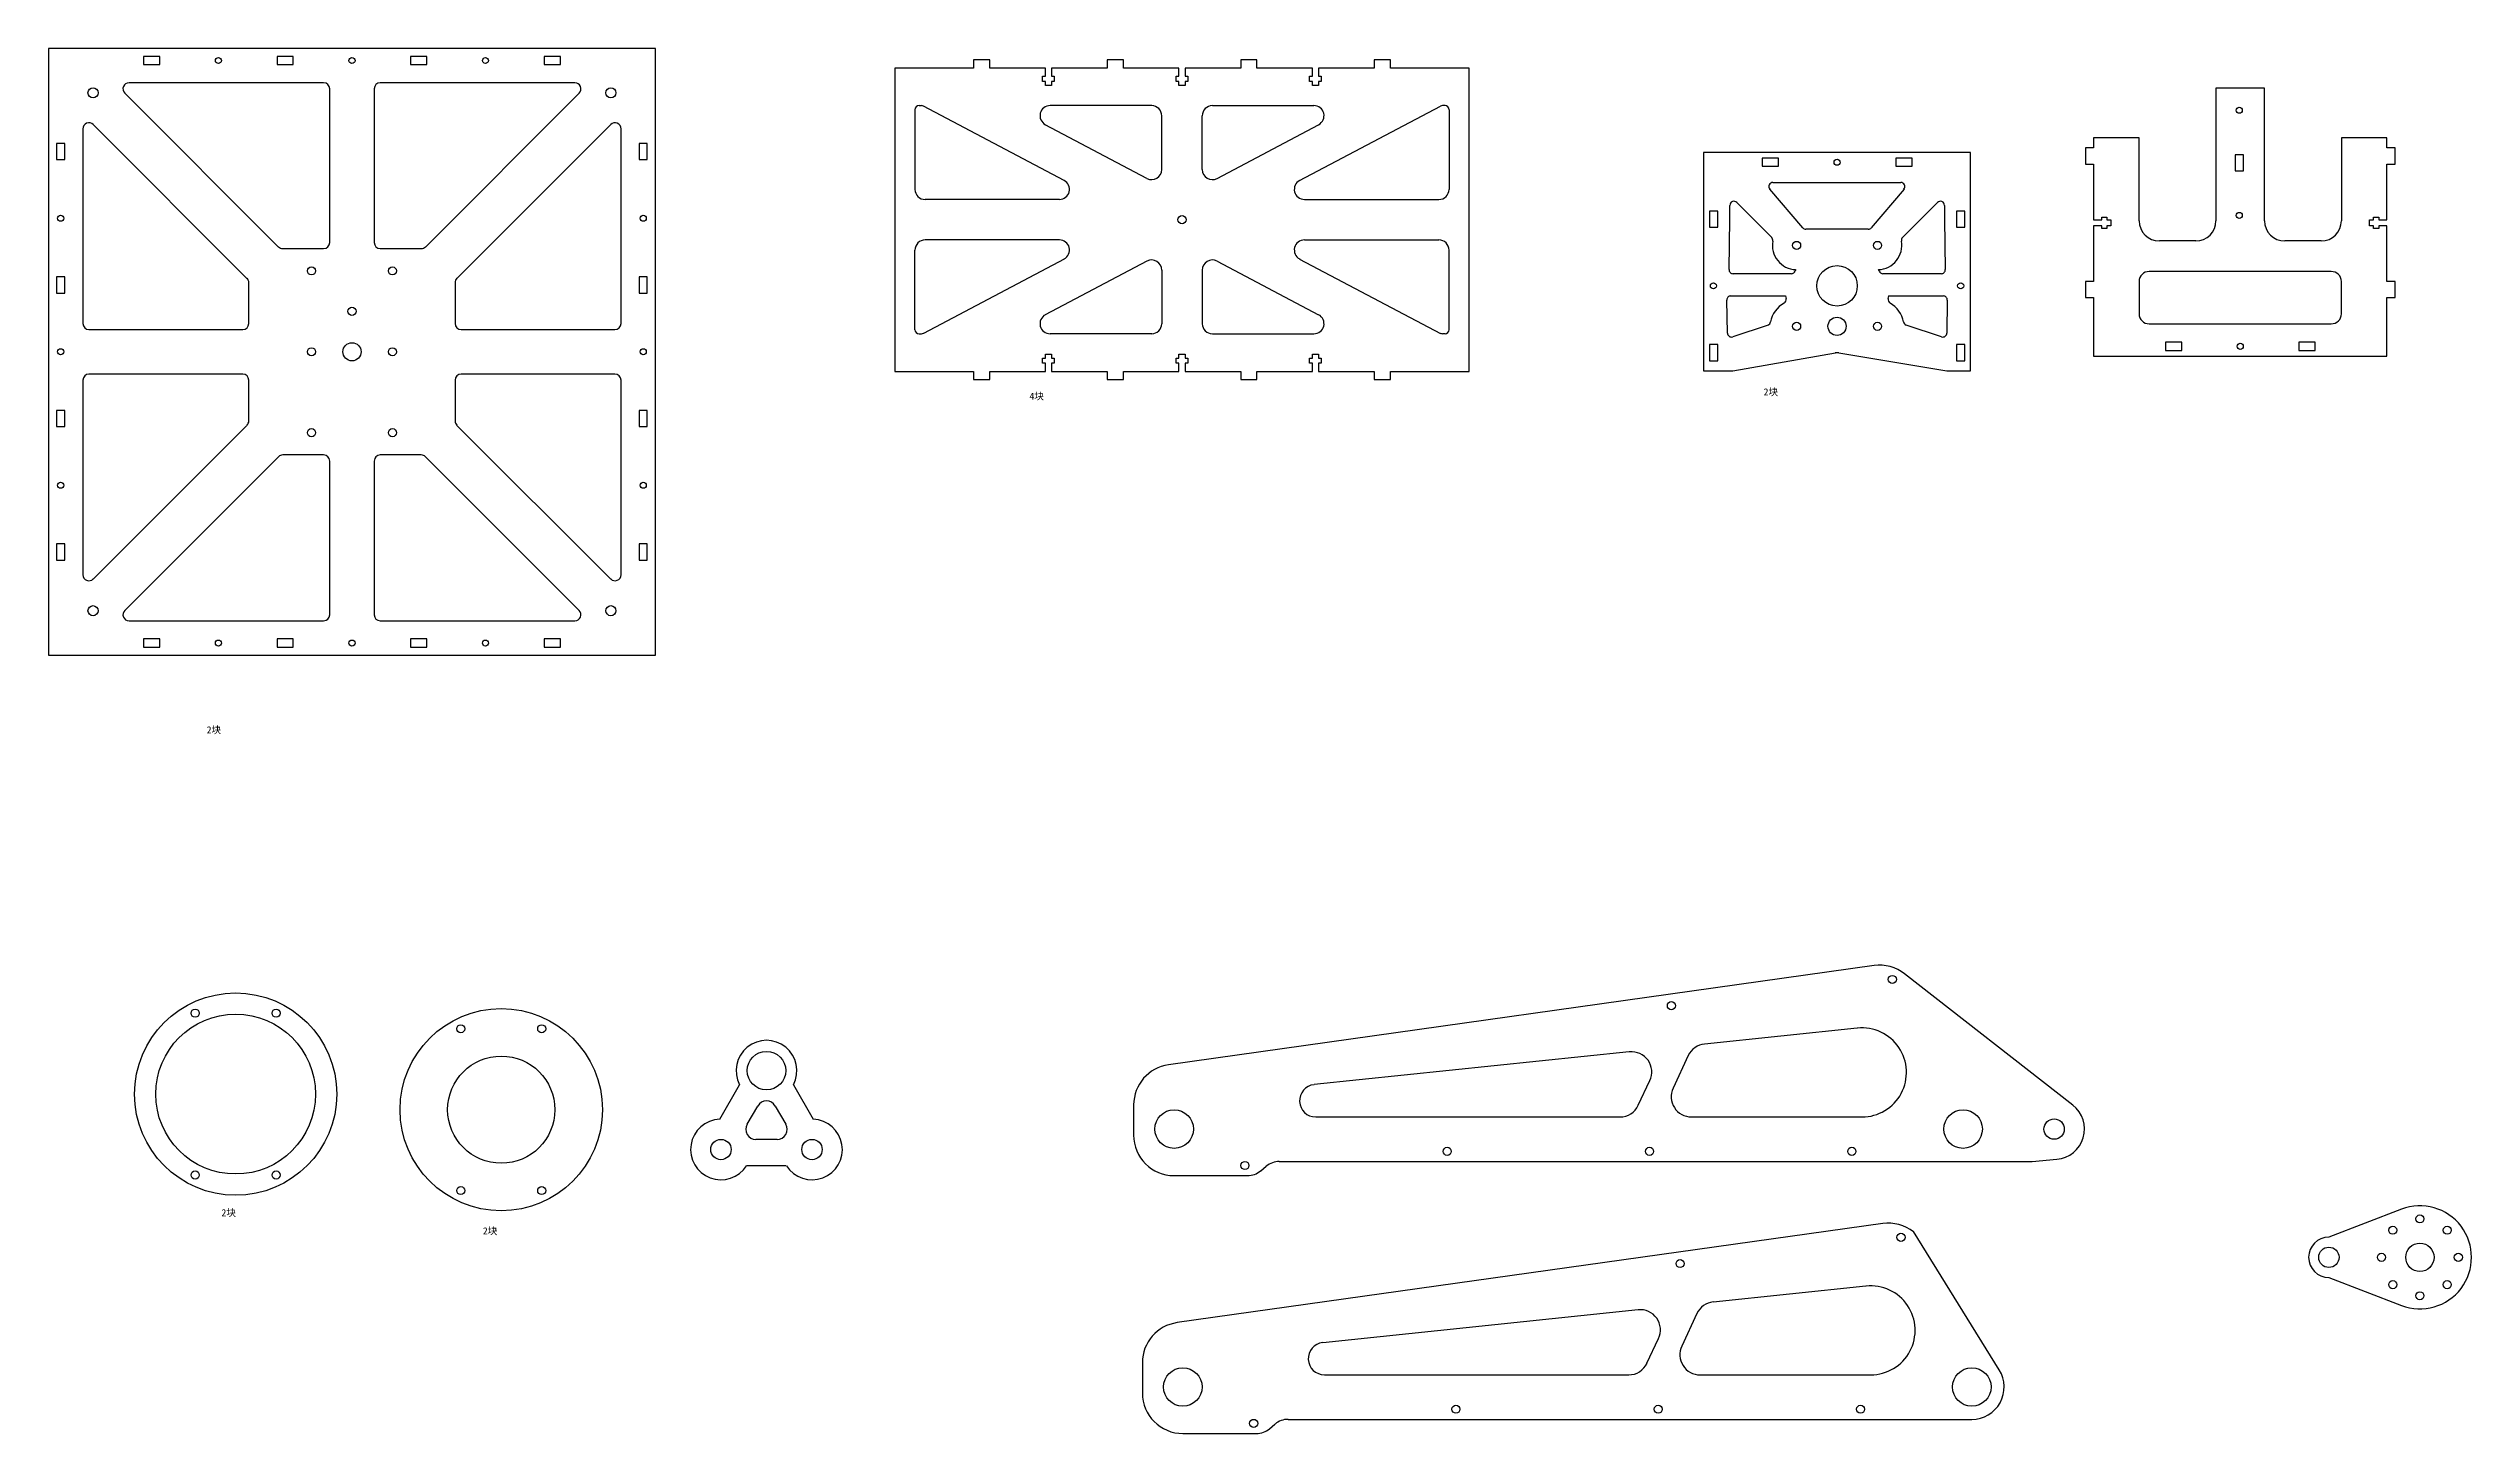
# Model space of a CAD drawing. Header units: millimetres. Extents: x -521 to 1848, y -631 to 341.
# Drawn here: x 651 to 1848, y -631 to 54 of the extents above; entities that cross this region are included whole.
import ezdxf

# ---------------------------------------------------------------- set-up
doc = ezdxf.new("R2010")
doc.units = ezdxf.units.MM

msp = doc.modelspace()

# ---------------------------------------------------------------- texts
at = {"char_height": 3.5, "attachment_point": 1}
for s, width, insert in [('4{\\fSimSun|b0|i0|c134|p2;块}', 125.5, (1135.6, -116.4)), ('2{\\fSimSun|b0|i0|c134|p2;块}', 45.76, (1498.5, -114.3)), ('2{\\fSimSun|b0|i0|c134|p2;块}', 40.307, (728.9, -281.4)), ('2{\\fSimSun|b0|i0|c134|p2;块}', 40.821, (736.2, -520.1)), ('2{\\fSimSun|b0|i0|c134|p2;块}', 40.821, (865.4, -529.1))]:
    msp.add_mtext_dynamic_manual_height_columns(s, width=width, gutter_width=17.5, heights=[0], dxfattribs=dict(at, insert=insert))

# ---------------------------------------------------------------- linework, layer by layer
at = {"color": 7, "linetype": 'Continuous', "lineweight": 25}
for p, q in [((950.7, 53.8), (650.7, 53.8)), ((650.7, 53.8), (650.7, -246.2)), ((705.7, 49.8), (697.7, 49.8)), ((697.7, 49.8), (697.7, 45.8)), ((705.7, 45.8), (705.7, 49.8)), ((771.7, 49.8), (763.7, 49.8)), ((763.7, 49.8), (763.7, 45.8)), ((771.7, 45.8), (771.7, 49.8)), ((837.7, 49.8), (829.7, 49.8)), ((829.7, 49.8), (829.7, 45.8)), ((837.7, 45.8), (837.7, 49.8)), ((903.7, 49.8), (895.7, 49.8)), ((895.7, 49.8), (895.7, 45.8)), ((903.7, 45.8), (903.7, 49.8)), ((950.7, -246.2), (950.7, 53.8)), ((1108, 48.1), (1108, 44.1)), ((1116, 48.1), (1108, 48.1)), ((1116, 44.1), (1116, 48.1)), ((1174, 48.1), (1174, 44.1)), ((1182, 48.1), (1174, 48.1)), ((1182, 44.1), (1182, 48.1)), ((1240, 48.1), (1240, 44.1)), ((1248, 48.1), (1240, 48.1)), ((1248, 44.1), (1248, 48.1)), ((1306, 48.1), (1306, 44.1)), ((1314, 48.1), (1306, 48.1)), ((1314, 44.1), (1314, 48.1)), ((786.7, 36.8), (690.5, 36.8)), ((697.7, 45.8), (705.7, 45.8)), ((763.7, 45.8), (771.7, 45.8)), ((910.9, 36.8), (814.7, 36.8)), ((829.7, 45.8), (837.7, 45.8)), ((895.7, 45.8), (903.7, 45.8)), ((1069, 44.1), (1069, -105.9)), ((1108, 44.1), (1069, 44.1)), ((1143.5, 44.1), (1116, 44.1)), ((1142.1, 40.1), (1143.5, 40.1)), ((1142.1, 37.5), (1142.1, 40.1)), ((1143.5, 37.5), (1142.1, 37.5)), ((1143.5, 40.1), (1143.5, 44.1)), ((1143.5, 35.5), (1143.5, 37.5)), ((1146.5, 44.1), (1146.5, 40.1)), ((1174, 44.1), (1146.5, 44.1)), ((1146.5, 40.1), (1147.8, 40.1)), ((1146.5, 37.5), (1146.5, 35.5)), ((1147.8, 37.5), (1146.5, 37.5)), ((1147.8, 40.1), (1147.8, 37.5)), ((1209.5, 44.1), (1182, 44.1)), ((1208.1, 40.1), (1209.5, 40.1)), ((1208.1, 37.5), (1208.1, 40.1)), ((1209.5, 37.5), (1208.1, 37.5)), ((1209.5, 40.1), (1209.5, 44.1)), ((1209.5, 35.5), (1209.5, 37.5)), ((1212.5, 44.1), (1212.5, 40.1)), ((1240, 44.1), (1212.5, 44.1)), ((1212.5, 40.1), (1213.8, 40.1)), ((1212.5, 37.5), (1212.5, 35.5)), ((1213.8, 37.5), (1212.5, 37.5)), ((1213.8, 40.1), (1213.8, 37.5)), ((1275.5, 44.1), (1248, 44.1)), ((1274.1, 40.1), (1275.5, 40.1)), ((1274.1, 37.5), (1274.1, 40.1)), ((1275.5, 37.5), (1274.1, 37.5)), ((1275.5, 40.1), (1275.5, 44.1)), ((1275.5, 35.5), (1275.5, 37.5)), ((1278.5, 44.1), (1278.5, 40.1)), ((1306, 44.1), (1278.5, 44.1)), ((1278.5, 40.1), (1279.8, 40.1)), ((1278.5, 37.5), (1278.5, 35.5)), ((1279.8, 37.5), (1278.5, 37.5)), ((1279.8, 40.1), (1279.8, 37.5)), ((1353, 44.1), (1314, 44.1)), ((1353, -105.9), (1353, 44.1)), ((688.4, 31.6), (764.4, -44.4)), ((789.7, -42.2), (789.7, 33.8)), ((811.7, 33.8), (811.7, -42.2)), ((837, -44.4), (913, 31.6)), ((1081, 25.5), (1082.3, 25.5)), ((1152.8, -11.5), (1083.2, 25.2)), ((1146.5, 35.5), (1143.5, 35.5)), ((1196, 25.5), (1145.8, 25.5)), ((1212.5, 35.5), (1209.5, 35.5)), ((1226, 25.5), (1276.2, 25.5)), ((1269.1, -11.5), (1338.7, 25.2)), ((1278.5, 35.5), (1275.5, 35.5)), ((1341, 25.5), (1339.7, 25.5)), ((1722.1, 34.1), (1722.1, -31.4)), ((1746.1, 34.1), (1722.1, 34.1)), ((1746.1, -31.4), (1746.1, 34.1)), ((667.7, 14), (667.7, -82.2)), ((748.8, -59.9), (672.8, 16.1)), ((928.6, 16.1), (852.6, -59.9)), ((933.7, -82.2), (933.7, 14)), ((1079, 23.5), (1079, -15.9)), ((1193.6, -10.5), (1143.4, 16)), ((1201, -6.1), (1201, 20.5)), ((1221, -6.1), (1221, 20.5)), ((1228.3, -10.5), (1278.5, 16)), ((1343, 23.5), (1343, -15.9)), ((658.7, 6.8), (654.7, 6.8)), ((654.7, 6.8), (654.7, -1.2)), ((658.7, -1.2), (658.7, 6.8)), ((942.7, 6.8), (942.7, -1.2)), ((946.7, 6.8), (942.7, 6.8)), ((946.7, -1.2), (946.7, 6.8)), ((1468.8, 2.4), (1468.8, -105.6)), ((1600.8, 2.4), (1468.8, 2.4)), ((1600.8, -105.6), (1600.8, 2.4)), ((1657.6, 4.6), (1657.6, -3.4)), ((1661.6, 4.6), (1657.6, 4.6)), ((1661.6, 9.6), (1661.6, 4.6)), ((1684.1, 9.6), (1661.6, 9.6)), ((1684.1, -31.4), (1684.1, 9.6)), ((1731.6, 1.2), (1731.6, -6.8)), ((1735.7, 1.2), (1731.6, 1.2)), ((1735.7, -6.8), (1735.7, 1.2)), ((1784.1, 9.6), (1784.1, -31.4)), ((1806.6, 9.6), (1784.1, 9.6)), ((1806.6, 4.6), (1806.6, 9.6)), ((1810.6, 4.6), (1806.6, 4.6)), ((1810.6, -3.4), (1810.6, 4.6)), ((654.7, -1.2), (658.7, -1.2)), ((942.7, -1.2), (946.7, -1.2)), ((1497.8, -0.5), (1497.8, -4.5)), ((1505.9, -0.5), (1497.8, -0.5)), ((1497.8, -4.5), (1505.9, -4.5)), ((1505.9, -4.5), (1505.9, -0.5)), ((1571.9, -0.5), (1563.8, -0.5)), ((1563.8, -0.5), (1563.8, -4.5)), ((1563.8, -4.5), (1571.9, -4.5)), ((1571.9, -4.5), (1571.9, -0.5)), ((1657.6, -3.4), (1661.6, -3.4)), ((1661.6, -3.4), (1661.6, -30.9)), ((1731.6, -6.8), (1735.7, -6.8)), ((1806.6, -3.4), (1810.6, -3.4)), ((1806.6, -30.9), (1806.6, -3.4)), ((1150.4, -20.9), (1084, -20.9)), ((1271.5, -20.9), (1338, -20.9)), ((1481.8, -30.6), (1481.8, -23.8)), ((1485.2, -22.4), (1502.5, -39.7)), ((1517.9, -34.9), (1501.6, -15.8)), ((1503.1, -12.5), (1566.3, -12.5)), ((1567.9, -15.8), (1551.7, -34.9)), ((1567.2, -39.7), (1584.5, -22.4)), ((1587.9, -23.8), (1587.9, -30.6)), ((1471.7, -26.6), (1471.7, -34.6)), ((1475.8, -26.6), (1471.7, -26.6)), ((1471.7, -34.6), (1475.8, -34.6)), ((1475.8, -34.6), (1475.8, -26.6)), ((1481.4, -55.6), (1481.8, -30.6)), ((1550.2, -35.6), (1519.4, -35.6)), ((1587.9, -30.6), (1588.3, -55.6)), ((1598, -26.6), (1593.9, -26.6)), ((1593.9, -26.6), (1593.9, -34.6)), ((1593.9, -34.6), (1598, -34.6)), ((1598, -34.6), (1598, -26.6)), ((1661.6, -30.9), (1665.6, -30.9)), ((1661.6, -33.9), (1661.6, -61.4)), ((1665.6, -33.9), (1661.6, -33.9)), ((1665.6, -29.6), (1668.2, -29.6)), ((1665.6, -30.9), (1665.6, -29.6)), ((1665.6, -35.3), (1665.6, -33.9)), ((1668.2, -35.3), (1665.6, -35.3)), ((1668.2, -29.6), (1668.2, -30.9)), ((1668.2, -30.9), (1670.2, -30.9)), ((1668.2, -33.9), (1668.2, -35.3)), ((1670.2, -33.9), (1668.2, -33.9)), ((1670.2, -30.9), (1670.2, -33.9)), ((1798, -30.9), (1800, -30.9)), ((1798, -33.9), (1798, -30.9)), ((1800, -33.9), (1798, -33.9)), ((1800, -29.6), (1802.6, -29.6)), ((1800, -30.9), (1800, -29.6)), ((1800, -35.3), (1800, -33.9)), ((1802.6, -35.3), (1800, -35.3)), ((1802.6, -29.6), (1802.6, -30.9)), ((1802.6, -30.9), (1806.6, -30.9)), ((1802.6, -33.9), (1802.6, -35.3)), ((1806.6, -33.9), (1802.6, -33.9)), ((1806.6, -61.4), (1806.6, -33.9)), ((766.5, -45.2), (786.7, -45.2)), ((814.7, -45.2), (834.9, -45.2)), ((1079, -85.3), (1079, -45.9)), ((1150.4, -40.9), (1084, -40.9)), ((1271.5, -40.9), (1338, -40.9)), ((1343, -85.3), (1343, -45.9)), ((1712.1, -41.4), (1694.1, -41.4)), ((1774.1, -41.4), (1756.1, -41.4)), ((654.7, -59.2), (654.7, -67.2)), ((658.7, -59.2), (654.7, -59.2)), ((658.7, -67.2), (658.7, -59.2)), ((942.7, -59.2), (942.7, -67.2)), ((946.7, -59.2), (942.7, -59.2)), ((946.7, -67.2), (946.7, -59.2)), ((1152.8, -50.4), (1083.2, -87.1)), ((1193.6, -51.4), (1143.4, -77.9)), ((1201, -55.8), (1201, -82.3)), ((1221, -55.8), (1221, -82.3)), ((1228.3, -51.4), (1278.5, -77.9)), ((1269.1, -50.4), (1338.7, -87.1)), ((1512.2, -57.6), (1483.4, -57.6)), ((1586.3, -57.6), (1557.5, -57.6)), ((1779.1, -56.5), (1689.1, -56.5)), ((654.7, -67.2), (658.7, -67.2)), ((749.7, -82.2), (749.7, -62)), ((851.7, -62), (851.7, -82.2)), ((942.7, -67.2), (946.7, -67.2)), ((1480.6, -87), (1480.3, -70.6)), ((1482.3, -68.6), (1509.3, -68.6)), ((1560.3, -68.6), (1587.3, -68.6)), ((1589.3, -70.6), (1589.1, -87)), ((1657.6, -61.4), (1657.6, -69.4)), ((1661.6, -61.4), (1657.6, -61.4)), ((1657.6, -69.4), (1661.6, -69.4)), ((1661.6, -69.4), (1661.6, -98.4)), ((1684.1, -61.5), (1684.1, -77.4)), ((1784.1, -77.4), (1784.1, -61.5)), ((1810.6, -61.4), (1806.6, -61.4)), ((1806.6, -69.4), (1810.6, -69.4)), ((1806.6, -98.4), (1806.6, -69.4)), ((1810.6, -69.4), (1810.6, -61.4)), ((1500.7, -83), (1483.2, -88.8)), ((1586.4, -88.8), (1569, -83)), ((1689.1, -82.4), (1779.1, -82.4)), ((670.7, -85.2), (746.7, -85.2)), ((854.7, -85.2), (930.7, -85.2)), ((1081, -87.3), (1082.3, -87.3)), ((1196, -87.3), (1145.8, -87.3)), ((1226, -87.3), (1276.2, -87.3)), ((1341, -87.3), (1339.7, -87.3)), ((1471.7, -92.6), (1471.7, -100.6)), ((1475.8, -92.6), (1471.7, -92.6)), ((1475.8, -100.6), (1475.8, -92.6)), ((1598, -92.6), (1593.9, -92.6)), ((1593.9, -92.6), (1593.9, -100.6)), ((1598, -100.6), (1598, -92.6)), ((1697.1, -91.5), (1697.1, -95.6)), ((1705.2, -91.5), (1697.1, -91.5)), ((1697.1, -95.6), (1705.2, -95.6)), ((1705.2, -95.6), (1705.2, -91.5)), ((1771.2, -91.5), (1763.1, -91.5)), ((1763.1, -91.5), (1763.1, -95.6)), ((1763.1, -95.6), (1771.2, -95.6)), ((1771.2, -95.6), (1771.2, -91.5)), ((746.7, -107.2), (670.7, -107.2)), ((930.7, -107.2), (854.7, -107.2)), ((1069, -105.9), (1108, -105.9)), ((1108, -105.9), (1108, -109.9)), ((1116, -105.9), (1143.5, -105.9)), ((1116, -109.9), (1116, -105.9)), ((1142.1, -99.3), (1143.5, -99.3)), ((1142.1, -101.9), (1142.1, -99.3)), ((1143.5, -101.9), (1142.1, -101.9)), ((1143.5, -97.3), (1146.5, -97.3)), ((1143.5, -99.3), (1143.5, -97.3)), ((1143.5, -105.9), (1143.5, -101.9)), ((1146.5, -97.3), (1146.5, -99.3)), ((1146.5, -99.3), (1147.8, -99.3)), ((1146.5, -101.9), (1146.5, -105.9)), ((1147.8, -101.9), (1146.5, -101.9)), ((1146.5, -105.9), (1174, -105.9)), ((1147.8, -99.3), (1147.8, -101.9)), ((1174, -105.9), (1174, -109.9)), ((1182, -105.9), (1209.5, -105.9)), ((1182, -109.9), (1182, -105.9)), ((1208.1, -99.3), (1209.5, -99.3)), ((1208.1, -101.9), (1208.1, -99.3)), ((1209.5, -101.9), (1208.1, -101.9)), ((1209.5, -97.3), (1212.5, -97.3)), ((1209.5, -99.3), (1209.5, -97.3)), ((1209.5, -105.9), (1209.5, -101.9)), ((1212.5, -97.3), (1212.5, -99.3)), ((1212.5, -99.3), (1213.8, -99.3)), ((1212.5, -101.9), (1212.5, -105.9)), ((1213.8, -101.9), (1212.5, -101.9)), ((1212.5, -105.9), (1240, -105.9)), ((1213.8, -99.3), (1213.8, -101.9)), ((1240, -105.9), (1240, -109.9)), ((1248, -105.9), (1275.5, -105.9)), ((1248, -109.9), (1248, -105.9)), ((1274.1, -99.3), (1275.5, -99.3)), ((1274.1, -101.9), (1274.1, -99.3)), ((1275.5, -101.9), (1274.1, -101.9)), ((1275.5, -97.3), (1278.5, -97.3)), ((1275.5, -99.3), (1275.5, -97.3)), ((1275.5, -105.9), (1275.5, -101.9)), ((1278.5, -97.3), (1278.5, -99.3)), ((1278.5, -99.3), (1279.8, -99.3)), ((1278.5, -101.9), (1278.5, -105.9)), ((1279.8, -101.9), (1278.5, -101.9)), ((1278.5, -105.9), (1306, -105.9)), ((1279.8, -99.3), (1279.8, -101.9)), ((1306, -105.9), (1306, -109.9)), ((1314, -105.9), (1353, -105.9)), ((1314, -109.9), (1314, -105.9)), ((1468.8, -105.6), (1483.2, -105.6)), ((1471.7, -100.6), (1475.8, -100.6)), ((1483.2, -105.6), (1534, -96.7)), ((1535.7, -96.7), (1589.1, -105.6)), ((1589.1, -105.6), (1600.8, -105.6)), ((1593.9, -100.6), (1598, -100.6)), ((1661.6, -98.4), (1806.6, -98.4)), ((667.7, -110.2), (667.7, -206.4)), ((749.7, -130.4), (749.7, -110.2)), ((851.7, -110.2), (851.7, -130.4)), ((933.7, -206.4), (933.7, -110.2)), ((1108, -109.9), (1116, -109.9)), ((1174, -109.9), (1182, -109.9)), ((1240, -109.9), (1248, -109.9)), ((1306, -109.9), (1314, -109.9)), ((658.7, -125.2), (654.7, -125.2)), ((654.7, -125.2), (654.7, -133.2)), ((658.7, -133.2), (658.7, -125.2)), ((946.7, -125.2), (942.7, -125.2)), ((942.7, -125.2), (942.7, -133.2)), ((946.7, -133.2), (946.7, -125.2)), ((654.7, -133.2), (658.7, -133.2)), ((672.8, -208.6), (748.8, -132.6)), ((852.6, -132.6), (928.6, -208.6)), ((942.7, -133.2), (946.7, -133.2)), ((764.4, -148.1), (688.4, -224.1)), ((786.7, -147.2), (766.5, -147.2)), ((789.7, -226.2), (789.7, -150.2)), ((811.7, -150.2), (811.7, -226.2)), ((834.9, -147.2), (814.7, -147.2)), ((913, -224.1), (837, -148.1)), ((658.7, -191.2), (654.7, -191.2)), ((654.7, -191.2), (654.7, -199.2)), ((658.7, -199.2), (658.7, -191.2)), ((942.7, -191.2), (942.7, -199.2)), ((946.7, -191.2), (942.7, -191.2)), ((946.7, -199.2), (946.7, -191.2)), ((654.7, -199.2), (658.7, -199.2)), ((942.7, -199.2), (946.7, -199.2)), ((690.5, -229.2), (786.7, -229.2)), ((697.7, -238.2), (697.7, -242.2)), ((705.7, -238.2), (697.7, -238.2)), ((705.7, -242.2), (705.7, -238.2)), ((763.7, -238.2), (763.7, -242.2)), ((771.7, -238.2), (763.7, -238.2)), ((771.7, -242.2), (771.7, -238.2)), ((814.7, -229.2), (910.9, -229.2)), ((837.7, -238.2), (829.7, -238.2)), ((829.7, -238.2), (829.7, -242.2)), ((837.7, -242.2), (837.7, -238.2)), ((903.7, -238.2), (895.7, -238.2)), ((895.7, -238.2), (895.7, -242.2)), ((903.7, -242.2), (903.7, -238.2)), ((650.7, -246.2), (950.7, -246.2)), ((697.7, -242.2), (705.7, -242.2)), ((763.7, -242.2), (771.7, -242.2)), ((829.7, -242.2), (837.7, -242.2)), ((895.7, -242.2), (903.7, -242.2)), ((1553.1, -399.7), (1204.3, -448.7)), ((1651.3, -468.7), (1568.2, -403.7)), ((1544.8, -430.6), (1469.2, -438.5)), ((1432.1, -442.3), (1276.3, -458.5)), ((1461.2, -444.2), (1453.7, -460.3)), ((982.5, -475.6), (992.3, -458.6)), ((1018.9, -458.6), (1028.7, -475.6)), ((1436.5, -468.7), (1442.2, -456.5)), ((996.1, -478.1), (1001.3, -469.1)), ((1009.9, -469.1), (1015.2, -478.1)), ((1187.1, -468.5), (1187.1, -483.5)), ((1277.1, -474.5), (1427.5, -474.5)), ((1462.8, -474.5), (1547.1, -474.5)), ((1010.8, -485.6), (1000.4, -485.6)), ((1015.4, -498.6), (995.8, -498.6)), ((1249.9, -501.1), (1252.6, -498.8)), ((1259.1, -496.5), (1631.3, -496.5)), ((1631.3, -496.5), (1643.4, -495.4)), ((1207.1, -503.5), (1243.4, -503.5)), ((1813.8, -520.1), (1777.9, -533.9)), ((1557.4, -527.2), (1208.6, -576.2)), ((1615, -599.6), (1572.5, -531.2)), ((1549.1, -558.1), (1473.6, -566)), ((1777.9, -553.9), (1813.8, -567.7)), ((1436.4, -569.9), (1280.6, -586.1)), ((1465.5, -571.7), (1458, -587.8)), ((1440.8, -596.3), (1446.5, -584)), ((1191.4, -596), (1191.4, -611)), ((1281.4, -602), (1431.8, -602)), ((1467.1, -602), (1551.4, -602)), ((1211.4, -631), (1247.8, -631)), ((1254.2, -628.7), (1256.9, -626.4)), ((1263.4, -624), (1601.4, -624))]:
    msp.add_line(p, q, dxfattribs=at)
for centre, radius in [((734.7, 47.8), 1.5), ((800.7, 47.8), 1.5), ((866.7, 47.8), 1.5), ((672.7, 31.8), 2.5), ((928.7, 31.8), 2.5), ((1733.6, 23.2), 1.5), ((1534.8, -2.5), 1.5), ((656.7, -30.2), 1.5), ((944.7, -30.2), 1.5), ((1211, -30.9), 2), ((1733.6, -28.8), 1.5), ((1514.8, -43.6), 2), ((1554.8, -43.6), 2), ((780.7, -56.2), 2), ((820.7, -56.2), 2), ((1534.8, -63.6), 10), ((1473.7, -63.6), 1.5), ((1595.9, -63.6), 1.5), ((800.7, -76.2), 2), ((1514.8, -83.6), 2), ((1534.8, -83.6), 4.5), ((1554.8, -83.6), 2), ((656.7, -96.2), 1.5), ((780.7, -96.2), 2), ((800.7, -96.2), 4.5), ((820.7, -96.2), 2), ((944.7, -96.2), 1.5), ((1734.1, -93.5), 1.5), ((780.7, -136.2), 2), ((820.7, -136.2), 2), ((656.7, -162.2), 1.5), ((944.7, -162.2), 1.5), ((672.7, -224.2), 2.5), ((928.7, -224.2), 2.5), ((734.7, -240.2), 1.5), ((800.7, -240.2), 1.5), ((866.7, -240.2), 1.5), ((1562.1, -406.5), 2), ((743.2, -463.2), 50), ((1452.9, -419.5), 2), ((743.2, -463.2), 39.5), ((723.2, -423.2), 2), ((763.2, -423.2), 2), ((874.5, -470.9), 50), ((854.5, -430.9), 2), ((894.5, -430.9), 2), ((1005.6, -451.6), 9.53), ((874.5, -470.9), 26.5), ((1207.1, -480.5), 9.53), ((1597.1, -480.5), 9.53), ((1642.1, -480.5), 5.03), ((983.1, -490.6), 5.03), ((1028.1, -490.6), 5.03), ((1342.1, -491.5), 2), ((1442.1, -491.5), 2), ((1542.1, -491.5), 2), ((723.2, -503.2), 2), ((763.2, -503.2), 2), ((1242.1, -498.5), 2), ((854.5, -510.9), 2), ((894.5, -510.9), 2), ((1822.9, -524.9), 2), ((1566.4, -534), 2), ((1777.9, -543.9), 5.03), ((1809.5, -530.5), 2), ((1822.9, -543.9), 7), ((1836.4, -530.5), 2), ((1457.2, -547), 2), ((1803.9, -543.9), 2), ((1841.9, -543.9), 2), ((1809.5, -557.4), 2), ((1822.9, -562.9), 2), ((1836.4, -557.4), 2), ((1211.4, -608), 9.52), ((1601.4, -608), 9.52), ((1346.4, -619), 2), ((1446.4, -619), 2), ((1546.4, -619), 2), ((1246.4, -626), 2)]:
    msp.add_circle(centre, radius, dxfattribs=at)
for centre, radius, start, end in [((690.5, 33.8), 3, 90, 225), ((786.7, 33.8), 3, 0, 90), ((814.7, 33.8), 3, 90, 180), ((910.9, 33.8), 3, 315, 90), ((1081, 23.5), 2, 90, 180), ((1082.3, 23.5), 2, 62.1584, 90), ((1145.8, 20.5), 5, 90, 242.1584), ((1196, 20.5), 5, 0, 90), ((1226, 20.5), 5, 90, 180), ((1276.2, 20.5), 5, 297.8416, 90), ((1339.7, 23.5), 2, 90, 117.8416), ((1341, 23.5), 2, 0, 90), ((670.7, 14), 3, 45, 180), ((930.7, 14), 3, 360, 135), ((1150.4, -15.9), 5, 270, 62.1584), ((1196, -6.1), 5, 242.1584, 0), ((1226, -6.1), 5, 180, 297.8416), ((1271.5, -15.9), 5, 117.8416, 270), ((1084, -15.9), 5, 180, 270), ((1338, -15.9), 5, 270, 0), ((1483.8, -23.8), 2, 45, 180), ((1503.1, -14.5), 2, 90, 220.5833), ((1566.3, -14.5), 2, 319.7537, 90), ((1585.9, -23.8), 2, 0, 135), ((1519.4, -33.6), 2, 220.5833, 270), ((1550.2, -33.6), 2, 270, 319.7537), ((1694.1, -31.4), 10, 180, 270), ((1712.1, -31.4), 10, 270, 0), ((1756.1, -31.4), 10, 180, 270), ((1774.1, -31.4), 10, 270, 0), ((766.5, -42.2), 3, 225, 270), ((786.7, -42.2), 3, 270, 0), ((814.7, -42.2), 3, 180, 270), ((834.9, -42.2), 3, 270, 315), ((1084, -45.9), 5, 90, 180), ((1150.4, -45.9), 5, 297.8416, 90), ((1271.5, -45.9), 5, 90, 242.1584), ((1338, -45.9), 5, 0, 90), ((1501, -41.1), 2, 349.8499, 45), ((1514.8, -43.6), 12, 169.8499, 267.6598), ((1554.8, -43.6), 12, 272.3402, 10.1501), ((1568.6, -41.1), 2, 135, 190.1501), ((1196, -55.8), 5, 0, 117.8416), ((1226, -55.8), 5, 62.1584, 180), ((1483.4, -55.6), 2, 179.0886, 270), ((1512.2, -55.6), 2, 270, 340.5288), ((1534.8, -63.6), 22, 158.6483, 160.5288), ((1534.8, -63.6), 22, 19.4712, 21.3517), ((1557.5, -55.6), 2, 199.4712, 270), ((1586.3, -55.6), 2, 270, 0.9114), ((1689.1, -61.5), 5, 90, 180), ((1779.1, -61.5), 5, 0, 90), ((746.7, -62), 3, 0, 45), ((854.7, -62), 3, 135, 180), ((1482.3, -70.6), 2, 90, 180.9114), ((1507.7, -70.4), 2, 298.4996, 14.0926), ((1534.8, -63.6), 26, 191.0875, 194.0926), ((1534.8, -63.6), 26, 345.9074, 348.9125), ((1562, -70.4), 2, 165.9074, 241.5004), ((1587.3, -70.6), 2, 359.0886, 90), ((670.7, -82.2), 3, 180, 270), ((746.7, -82.2), 3, 270, 0), ((854.7, -82.2), 3, 180, 270), ((930.7, -82.2), 3, 270, 0), ((1145.8, -82.3), 5, 117.8416, 270), ((1196, -82.3), 5, 270, 0), ((1226, -82.3), 5, 180, 270), ((1276.2, -82.3), 5, 270, 62.1584), ((1500, -81.1), 2, 288.4017, 350.5836), ((1514.8, -83.6), 13, 118.4996, 170.5836), ((1554.8, -83.6), 13, 9.4164, 61.5004), ((1569.6, -81.1), 2, 189.4164, 251.5983), ((1689.1, -77.4), 5, 180, 270), ((1779.1, -77.4), 5, 270, 0), ((1081, -85.3), 2, 180, 270), ((1082.3, -85.3), 2, 270, 297.8416), ((1339.7, -85.3), 2, 242.1584, 270), ((1341, -85.3), 2, 270, 0), ((1482.6, -86.9), 2, 180.9114, 288.4017), ((1587.1, -86.9), 2, 251.5983, 359.0886), ((670.7, -110.2), 3, 90, 180), ((746.7, -110.2), 3, 0, 90), ((854.7, -110.2), 3, 90, 180), ((930.7, -110.2), 3, 0, 90), ((1534.8, -101.7), 5, 80.5767, 99.8945), ((746.7, -130.4), 3, 315, 0), ((854.7, -130.4), 3, 180, 225), ((766.5, -150.2), 3, 90, 135), ((786.7, -150.2), 3, 0, 90), ((814.7, -150.2), 3, 90, 180), ((834.9, -150.2), 3, 45, 90), ((670.7, -206.4), 3, 180, 315), ((930.7, -206.4), 3, 225, 0), ((690.5, -226.2), 3, 135, 270), ((786.7, -226.2), 3, 270, 0), ((814.7, -226.2), 3, 180, 270), ((910.9, -226.2), 3, 270, 45), ((1555.9, -419.5), 20, 52, 98), ((1547.1, -452.5), 22, 270, 95.9365), ((1005.6, -451.6), 15, 332.3614, 207.6386), ((1433.2, -452.3), 10, 335, 95.9365), ((1470.3, -448.4), 10, 95.9365, 155), ((1207.1, -468.5), 20, 98, 180), ((1005.6, -471.6), 5, 30, 150), ((1277.1, -466.5), 8, 95.9365, 270), ((1462.8, -464.5), 10, 155, 270), ((983.1, -490.6), 15, 92.3614, 327.6386), ((1000.4, -480.6), 5, 150, 270), ((1010.8, -480.6), 5, 270, 30), ((1028.1, -490.6), 15, 212.3614, 87.6386), ((1427.5, -464.5), 10, 270, 335), ((1642.1, -480.5), 15, 275, 52), ((1207.1, -483.5), 20, 180, 270), ((1243.4, -493.5), 10, 270, 310), ((1259.1, -506.5), 10, 90, 130), ((1560.2, -547), 20, 52, 98), ((1822.9, -543.9), 25.5, 248.9439, 111.0561), ((1777.9, -543.9), 10, 90, 270), ((1551.4, -580), 22, 270, 95.9365), ((1437.5, -579.8), 10, 335, 95.9365), ((1474.6, -575.9), 10, 95.9365, 155), ((1211.4, -596), 20, 98, 180), ((1281.4, -594), 8, 95.9365, 270), ((1431.8, -592), 10, 270, 335), ((1467.1, -592), 10, 155, 270), ((1601.4, -608), 16, 270, 31.878), ((1211.4, -611), 20, 180, 270), ((1247.8, -621), 10, 270, 310), ((1263.4, -634), 10, 90, 130)]:
    msp.add_arc(centre, radius, start, end, dxfattribs=at)

msp.set_redraw_order([(e.dxf.handle, doc.entitydb.next_handle()) for e in msp.query("TEXT MTEXT ATTDEF DIMENSION ARC_DIMENSION")])  # texts and dimensions are drawn at this point

doc.saveas('drawing.dxf')
